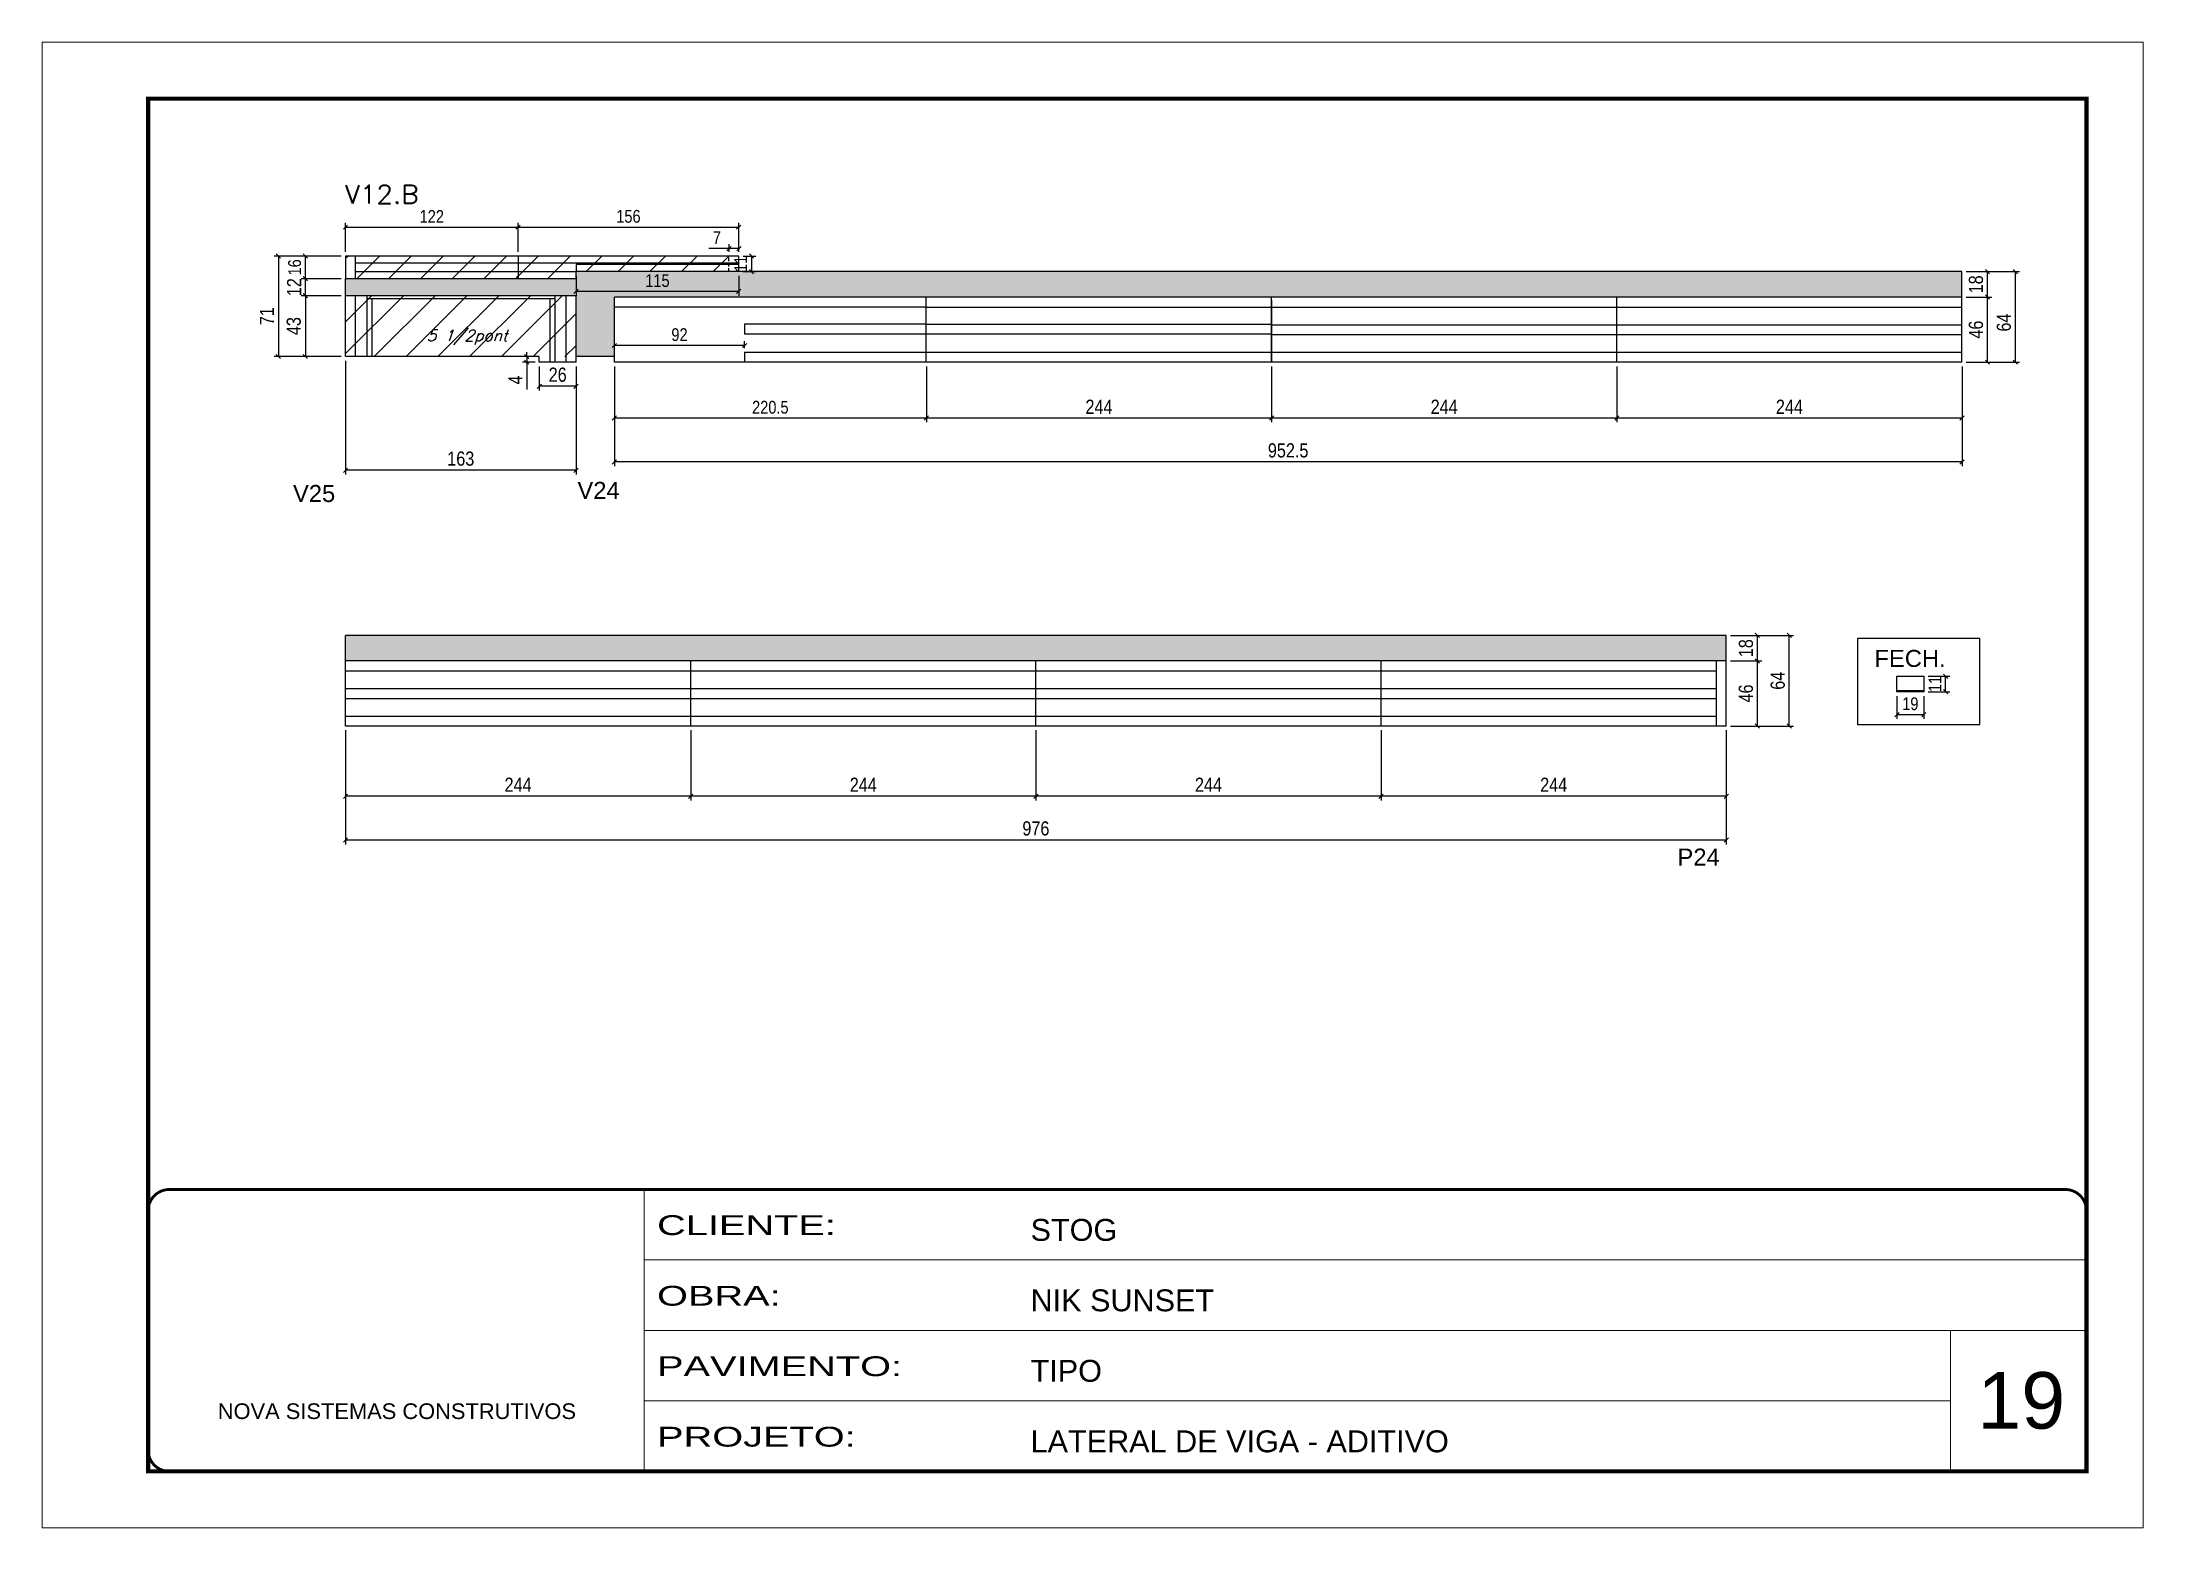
# Model space of a CAD drawing. Extents: x -10448 to -1189, y -11772 to 17235.
# Drawn here: x -7265 to -5780, y 11200 to 12250 of the extents above; entities that cross this region are included whole.
import ezdxf

# ---------------------------------------------------------------- set-up
doc = ezdxf.new("R2010")
doc.units = 0
for name, pattern in [('CONTINUO', [0]), ('DASHED', [0.75, 0.5, -0.25]), ('HIDDEN', [0.375, 0.25, -0.125])]:
    doc.linetypes.add(name, pattern=pattern)
for name, color, linetype in [('5', 5, 'Continuous'), ('COTA', 241, 'Continuous'), ('Painéis', 200, 'Continuous'), ('Reaproveitamento', 251, 'Continuous'), ('SARR_2.2x7', 40, 'Continuous'), ('SARR_3.5x7', 81, 'Continuous'), ('SARR_EDITAR', 141, 'Continuous'), ('texto', 7, 'Continuous')]:
    doc.layers.add(name, color=color, linetype=linetype)
for name, color, linetype, lineweight in [('CARIMBO', 255, 'Continuous', 9), ('Folhas', 255, 'Continuous', 9), ('SARRAFO DE PRESSAO', 251, 'DASHED', 9), ('Texto Seção', 7, 'Continuous', 15)]:
    doc.layers.add(name, color=color, linetype=linetype, lineweight=lineweight)
doc.styles.add('ARIAL', font='arial.ttf')
doc.styles.add('COTA TECNICA', font='techl___.ttf', dxfattribs={"height": 10})
doc.styles.add('COTA TECNICA-50', font='techl___.ttf', dxfattribs={"height": 9})
doc.styles.add('REGUA-120', font='ROMANS.shx', dxfattribs={"height": 15})
doc.styles.add('Romans', font='romans.shx')
doc.styles.get("Standard").update_dxf_attribs({"font": 'arial.ttf'})
doc.styles.add('Tecnologia', font='')
doc.styles.get('Tecnologia').set_extended_font_data('Forgotten Futurist')
doc.dimstyles.new('COTA PAINEL-50', dxfattribs={"dimtxt": 9, "dimasz": 3, "dimexe": 3, "dimexo": 3, "dimgap": 3, "dimtad": 1, "dimdec": 1, "dimzin": 12, "dimdsep": 46, "dimtxsty": 'COTA TECNICA-50', "dimblk1": 'OBLIQUE', "dimblk2": 'OBLIQUE', "dimsah": 1, "dimcen": 0.9, "dimclrd": 4, "dimclre": 4, "dimclrt": 240, "dimadec": 1, "dimazin": 3, "dimtfac": 1, "dimtdec": 1, "dimtmove": 0, "dimatfit": 3, "dimfxl": 1, "dimtolj": 1, "dimtzin": 12, "dimarcsym": 0})
doc.dimstyles.new('PAINEL', dxfattribs={"dimtxt": 10, "dimasz": 3, "dimexe": 3, "dimexo": 3, "dimgap": 3, "dimtad": 1, "dimdec": 1, "dimzin": 12, "dimdsep": 46, "dimtxsty": 'COTA TECNICA', "dimblk1": 'OBLIQUE', "dimblk2": 'OBLIQUE', "dimsah": 1, "dimcen": 0.9, "dimclrd": 4, "dimclre": 4, "dimclrt": 240, "dimadec": 1, "dimazin": 3, "dimtfac": 1, "dimtdec": 1, "dimtmove": 0, "dimatfit": 3, "dimfxl": 1, "dimtolj": 1, "dimtzin": 12, "dimarcsym": 0})
pattern_1 = [(45, (-139455.783, -6910.226), (-11.2253202, 11.2253202), [])]

msp = doc.modelspace()

# ---------------------------------------------------------------- texts
at = {"layer": '5', "linetype": 'Continuous'}
for s, rotation, p in [('V25', 0.00004, (-7087.38, 11924.91)), ('V24', 359.99996, (-6886.32, 11927.13)), ('P24', 359.99996, (-6108.78, 11668.01))]:
    msp.add_text(s, height=12, rotation=rotation, dxfattribs=at).set_placement(p)
at = {"layer": '5', "color": 7, "linetype": 'Continuous'}
msp.add_text('FECH.', height=12, rotation=0.00004, dxfattribs=at).set_placement((-5969.55, 11808.37))
at = {"layer": 'CARIMBO', "style": 'ARIAL'}
msp.add_text('19', height=40, dxfattribs=at).set_placement((-5896.92, 11270.07))
at = {"layer": 'texto', "color": 2, "insert": (-6964.39, 12041.21), "char_height": 8, "attachment_point": 5, "style": 'Romans'}
msp.add_mtext('{\\Q19;\\C256;5 1/2pont}', dxfattribs=at)
at = {"layer": 'Texto Seção', "style": 'REGUA-120', "width": 1.05}
msp.add_text('V12.B', height=13, dxfattribs=at).set_placement((-7050.68, 12135.84))

# ---------------------------------------------------------------- blocks, each defined once
blk = doc.blocks.new('9999999999')
at = {"color": 30, "linetype": 'CONTINUO'}
for p, q in [((98564.6, 34230.2), (98564.6, 34429.4)), ((98564.6, 34379.6), (99584, 34379.6)), ((98564.6, 34329.8), (99488, 34329.8)), ((99584, 34329.8), (99488, 34329.8)), ((99488, 34329.8), (99488, 34230.2)), ((98564.6, 34280), (99488, 34280))]:
    blk.add_line(p, q, dxfattribs=at)
at = {"color": 30, "linetype": 'CONTINUO', "const_width": 2}
blk.add_lwpolyline([(99584, 34230.2), (99584, 34414.4, 0.414214), (99569, 34429.4), (98229, 34429.4, 0.414214), (98214, 34414.4), (98214, 34245.2, 0.414214), (98229, 34230.2), (99584, 34230.2)], format="xyb", dxfattribs=at)
at = {"layer": 'Folhas'}
blk.add_lwpolyline([(98139, 34190.2), (99624, 34190.2), (99624, 35240.2), (98139, 35240.2)], close=True, dxfattribs=at)
at = {"layer": 'Folhas', "color": 30, "const_width": 3}
blk.add_lwpolyline([(98214, 34230.2), (99584, 34230.2), (99584, 35200.2), (98214, 35200.2)], close=True, dxfattribs=at)
at = {"color": 7, "linetype": 'Continuous', "ltscale": 5, "style": 'ARIAL'}
for s, height, p in [('STOG', 15.48, (98837.7, 34393.1)), ('NIK SUNSET', 15.48, (98837.7, 34343.3)), ('TIPO', 15.48, (98837.7, 34293.5)), ('NOVA SISTEMAS CONSTRUTIVOS', 11.059, (98263.2, 34267.2)), ('LATERAL DE VIGA - ADITIVO', 15.483, (98837.7, 34243.7))]:
    blk.add_text(s, height=height, dxfattribs=at).set_placement(p)
at = {"layer": 'Folhas', "color": 7, "style": 'Tecnologia', "width": 1.5}
for s, p in [('CLIENTE:', (98573.7, 34397.2)), ('OBRA:', (98573.7, 34347.3)), ('PAVIMENTO:', (98573.7, 34297.5)), ('PROJETO:', (98573.7, 34247.7))]:
    blk.add_text(s, height=14, dxfattribs=at).set_placement(p)
blk = doc.blocks.new('_Oblique')
at = {"color": 0, "linetype": 'ByBlock', "lineweight": -2}
blk.add_line((-0.5, -0.5), (0.5, 0.5), dxfattribs=at)
blk = doc.blocks.new('*D438')
at = {"layer": 'COTA', "color": 4, "linetype": 'ByBlock', "lineweight": -2, "transparency": 16777216}
for p, q in [((-6071.3, 11812.6), (-6049.3, 11812.6)), ((-6052.3, 11766.6), (-6052.3, 11812.6)), ((-6071.3, 11766.6), (-6049.3, 11766.6))]:
    blk.add_line(p, q, dxfattribs=at)
at = {"layer": 'Defpoints', "color": 0, "linetype": 'ByBlock', "transparency": 16777216}
for p in [(-6074.3, 11812.6), (-6052.3, 11812.6), (-6074.3, 11766.6)]:
    blk.add_point(p, dxfattribs=at)
at = {"layer": 'COTA', "color": 4, "linetype": 'ByBlock', "lineweight": -2, "transparency": 16777216, "xscale": 3, "yscale": 3, "zscale": 3}
for p, rotation in [((-6052.3, 11812.6), 90), ((-6052.3, 11766.6), 270)]:
    blk.add_blockref('_Oblique', p, dxfattribs=dict(at, rotation=rotation))
at = {"layer": 'COTA', "color": 240, "linetype": 'ByBlock', "transparency": 16777216, "insert": (-6060.4, 11789.6), "char_height": 10, "attachment_point": 5, "rotation": 90, "style": 'COTA TECNICA'}
blk.add_mtext('\\A1;46', dxfattribs=at)
blk = doc.blocks.new('*D439')
at = {"layer": 'COTA', "color": 4, "linetype": 'ByBlock', "lineweight": -2, "transparency": 16777216}
for p, q in [((-6071.3, 11830.6), (-6049.3, 11830.6)), ((-6052.3, 11812.6), (-6052.3, 11830.6)), ((-6071.3, 11812.6), (-6049.3, 11812.6))]:
    blk.add_line(p, q, dxfattribs=at)
at = {"layer": 'Defpoints', "color": 0, "linetype": 'ByBlock', "transparency": 16777216}
for p in [(-6074.3, 11830.6), (-6052.3, 11830.6), (-6074.3, 11812.6)]:
    blk.add_point(p, dxfattribs=at)
at = {"layer": 'COTA', "color": 4, "linetype": 'ByBlock', "lineweight": -2, "transparency": 16777216, "xscale": 3, "yscale": 3, "zscale": 3}
for p, rotation in [((-6052.3, 11830.6), 90), ((-6052.3, 11812.6), 270)]:
    blk.add_blockref('_Oblique', p, dxfattribs=dict(at, rotation=rotation))
at = {"layer": 'COTA', "color": 240, "linetype": 'ByBlock', "transparency": 16777216, "insert": (-6060.4, 11821.6), "char_height": 10, "attachment_point": 5, "rotation": 90, "style": 'COTA TECNICA'}
blk.add_mtext('\\A1;18', dxfattribs=at)
blk = doc.blocks.new('*D440')
at = {"layer": 'COTA', "color": 4, "linetype": 'ByBlock', "lineweight": -2, "transparency": 16777216}
for p, q in [((-6071.3, 11830.6), (-6026.8, 11830.6)), ((-6029.8, 11766.6), (-6029.8, 11830.6)), ((-6071.3, 11766.6), (-6026.8, 11766.6))]:
    blk.add_line(p, q, dxfattribs=at)
at = {"layer": 'Defpoints', "color": 0, "linetype": 'ByBlock', "transparency": 16777216}
for p in [(-6074.3, 11830.6), (-6029.8, 11830.6), (-6074.3, 11766.6)]:
    blk.add_point(p, dxfattribs=at)
at = {"layer": 'COTA', "color": 4, "linetype": 'ByBlock', "lineweight": -2, "transparency": 16777216, "xscale": 3, "yscale": 3, "zscale": 3}
for p, rotation in [((-6029.8, 11830.6), 90), ((-6029.8, 11766.6), 270)]:
    blk.add_blockref('_Oblique', p, dxfattribs=dict(at, rotation=rotation))
at = {"layer": 'COTA', "color": 240, "linetype": 'ByBlock', "transparency": 16777216, "insert": (-6037.9, 11798.6), "char_height": 10, "attachment_point": 5, "rotation": 90, "style": 'COTA TECNICA'}
blk.add_mtext('\\A1;64', dxfattribs=at)
blk = doc.blocks.new('*D441')
at = {"layer": 'COTA', "color": 4, "linetype": 'ByBlock', "lineweight": -2, "transparency": 16777216}
for p, q in [((-6318.3, 11763.6), (-6318.3, 11714)), ((-6074.3, 11763.6), (-6074.3, 11714)), ((-6074.3, 11717), (-6318.3, 11717))]:
    blk.add_line(p, q, dxfattribs=at)
at = {"layer": 'Defpoints', "color": 0, "linetype": 'ByBlock', "transparency": 16777216}
for p in [(-6318.3, 11766.6), (-6074.3, 11766.6), (-6318.3, 11717)]:
    blk.add_point(p, dxfattribs=at)
at = {"layer": 'COTA', "color": 4, "linetype": 'ByBlock', "lineweight": -2, "transparency": 16777216, "xscale": 3, "yscale": 3, "zscale": 3, "rotation": 180}
blk.add_blockref('_Oblique', (-6318.3, 11717), dxfattribs=at)
at = {"layer": 'COTA', "color": 4, "linetype": 'ByBlock', "lineweight": -2, "transparency": 16777216, "xscale": 3, "yscale": 3, "zscale": 3}
blk.add_blockref('_Oblique', (-6074.3, 11717), dxfattribs=at)
at = {"layer": 'COTA', "color": 240, "linetype": 'ByBlock', "transparency": 16777216, "insert": (-6196.3, 11725.1), "char_height": 10, "attachment_point": 5, "style": 'COTA TECNICA'}
blk.add_mtext('\\A1;244', dxfattribs=at)
blk = doc.blocks.new('*D442')
at = {"layer": 'COTA', "color": 4, "linetype": 'ByBlock', "lineweight": -2, "transparency": 16777216}
for p, q in [((-6562.3, 11763.6), (-6562.3, 11714)), ((-6318.3, 11763.6), (-6318.3, 11714)), ((-6318.3, 11717), (-6562.3, 11717))]:
    blk.add_line(p, q, dxfattribs=at)
at = {"layer": 'Defpoints', "color": 0, "linetype": 'ByBlock', "transparency": 16777216}
for p in [(-6562.3, 11766.6), (-6318.3, 11766.6), (-6562.3, 11717)]:
    blk.add_point(p, dxfattribs=at)
at = {"layer": 'COTA', "color": 4, "linetype": 'ByBlock', "lineweight": -2, "transparency": 16777216, "xscale": 3, "yscale": 3, "zscale": 3, "rotation": 180}
blk.add_blockref('_Oblique', (-6562.3, 11717), dxfattribs=at)
at = {"layer": 'COTA', "color": 4, "linetype": 'ByBlock', "lineweight": -2, "transparency": 16777216, "xscale": 3, "yscale": 3, "zscale": 3}
blk.add_blockref('_Oblique', (-6318.3, 11717), dxfattribs=at)
at = {"layer": 'COTA', "color": 240, "linetype": 'ByBlock', "transparency": 16777216, "insert": (-6440.3, 11725.1), "char_height": 10, "attachment_point": 5, "style": 'COTA TECNICA'}
blk.add_mtext('\\A1;244', dxfattribs=at)
blk = doc.blocks.new('*D443')
at = {"layer": 'COTA', "color": 4, "linetype": 'ByBlock', "lineweight": -2, "transparency": 16777216}
for p, q in [((-7050.3, 11763.6), (-7050.3, 11683)), ((-6074.3, 11763.6), (-6074.3, 11683)), ((-6074.3, 11686), (-7050.3, 11686))]:
    blk.add_line(p, q, dxfattribs=at)
at = {"layer": 'Defpoints', "color": 0, "linetype": 'ByBlock', "transparency": 16777216}
for p in [(-7050.3, 11766.6), (-6074.3, 11766.6), (-7050.3, 11686)]:
    blk.add_point(p, dxfattribs=at)
at = {"layer": 'COTA', "color": 4, "linetype": 'ByBlock', "lineweight": -2, "transparency": 16777216, "xscale": 3, "yscale": 3, "zscale": 3, "rotation": 180}
blk.add_blockref('_Oblique', (-7050.3, 11686), dxfattribs=at)
at = {"layer": 'COTA', "color": 4, "linetype": 'ByBlock', "lineweight": -2, "transparency": 16777216, "xscale": 3, "yscale": 3, "zscale": 3}
blk.add_blockref('_Oblique', (-6074.3, 11686), dxfattribs=at)
at = {"layer": 'COTA', "color": 240, "linetype": 'ByBlock', "transparency": 16777216, "insert": (-6562.3, 11694.2), "char_height": 10, "attachment_point": 5, "style": 'COTA TECNICA'}
blk.add_mtext('\\A1;976', dxfattribs=at)
blk = doc.blocks.new('*D444')
at = {"layer": 'COTA', "color": 4, "linetype": 'ByBlock', "lineweight": -2, "transparency": 16777216}
for p, q in [((-6806.3, 11741.6), (-6806.3, 11714)), ((-7050.3, 11729.3), (-7050.3, 11714)), ((-6806.3, 11717), (-7050.3, 11717))]:
    blk.add_line(p, q, dxfattribs=at)
at = {"layer": 'Defpoints', "color": 0, "linetype": 'ByBlock', "transparency": 16777216}
for p in [(-7050.3, 11732.3), (-6806.3, 11744.6), (-7050.3, 11717)]:
    blk.add_point(p, dxfattribs=at)
at = {"layer": 'COTA', "color": 4, "linetype": 'ByBlock', "lineweight": -2, "transparency": 16777216, "xscale": 3, "yscale": 3, "zscale": 3, "rotation": 180}
blk.add_blockref('_Oblique', (-7050.3, 11717), dxfattribs=at)
at = {"layer": 'COTA', "color": 4, "linetype": 'ByBlock', "lineweight": -2, "transparency": 16777216, "xscale": 3, "yscale": 3, "zscale": 3}
blk.add_blockref('_Oblique', (-6806.3, 11717), dxfattribs=at)
at = {"layer": 'COTA', "color": 240, "linetype": 'ByBlock', "transparency": 16777216, "insert": (-6928.3, 11725.1), "char_height": 10, "attachment_point": 5, "style": 'COTA TECNICA'}
blk.add_mtext('\\A1;244', dxfattribs=at)
blk = doc.blocks.new('*D478')
at = {"layer": 'COTA', "color": 4, "linetype": 'ByBlock', "lineweight": -2, "transparency": 16777216}
for p, q in [((-6806.3, 11763.6), (-6806.3, 11714)), ((-6562.3, 11763.6), (-6562.3, 11714)), ((-6562.3, 11717), (-6806.3, 11717))]:
    blk.add_line(p, q, dxfattribs=at)
at = {"layer": 'Defpoints', "color": 0, "linetype": 'ByBlock', "transparency": 16777216}
for p in [(-6806.3, 11766.6), (-6562.3, 11766.6), (-6806.3, 11717)]:
    blk.add_point(p, dxfattribs=at)
at = {"layer": 'COTA', "color": 4, "linetype": 'ByBlock', "lineweight": -2, "transparency": 16777216, "xscale": 3, "yscale": 3, "zscale": 3, "rotation": 180}
blk.add_blockref('_Oblique', (-6806.3, 11717), dxfattribs=at)
at = {"layer": 'COTA', "color": 4, "linetype": 'ByBlock', "lineweight": -2, "transparency": 16777216, "xscale": 3, "yscale": 3, "zscale": 3}
blk.add_blockref('_Oblique', (-6562.3, 11717), dxfattribs=at)
at = {"layer": 'COTA', "color": 240, "linetype": 'ByBlock', "transparency": 16777216, "insert": (-6684.3, 11725.1), "char_height": 10, "attachment_point": 5, "style": 'COTA TECNICA'}
blk.add_mtext('\\A1;244', dxfattribs=at)
blk = doc.blocks.new('*D445')
at = {"layer": 'COTA', "color": 4, "linetype": 'ByBlock', "lineweight": -2, "transparency": 16777216}
for p, q in [((-5904.7, 12069.7), (-5886.7, 12069.7)), ((-5889.7, 12023.7), (-5889.7, 12069.7)), ((-5904.7, 12023.7), (-5886.7, 12023.7))]:
    blk.add_line(p, q, dxfattribs=at)
at = {"layer": 'Defpoints', "color": 0, "linetype": 'ByBlock', "transparency": 16777216}
for p in [(-5907.7, 12069.7), (-5889.7, 12069.7), (-5907.7, 12023.7)]:
    blk.add_point(p, dxfattribs=at)
at = {"layer": 'COTA', "color": 4, "linetype": 'ByBlock', "lineweight": -2, "transparency": 16777216, "xscale": 3, "yscale": 3, "zscale": 3}
for p, rotation in [((-5889.7, 12069.7), 90), ((-5889.7, 12023.7), 270)]:
    blk.add_blockref('_Oblique', p, dxfattribs=dict(at, rotation=rotation))
at = {"layer": 'COTA', "color": 240, "linetype": 'ByBlock', "transparency": 16777216, "insert": (-5897.8, 12046.7), "char_height": 10, "attachment_point": 5, "rotation": 90, "style": 'COTA TECNICA'}
blk.add_mtext('\\A1;46', dxfattribs=at)
blk = doc.blocks.new('*D446')
at = {"layer": 'COTA', "color": 4, "linetype": 'ByBlock', "lineweight": -2, "transparency": 16777216}
for p, q in [((-5904.7, 12087.7), (-5886.7, 12087.7)), ((-5889.7, 12069.7), (-5889.7, 12087.7)), ((-5904.7, 12069.7), (-5886.7, 12069.7))]:
    blk.add_line(p, q, dxfattribs=at)
at = {"layer": 'Defpoints', "color": 0, "linetype": 'ByBlock', "transparency": 16777216}
for p in [(-5907.7, 12087.7), (-5889.7, 12087.7), (-5907.7, 12069.7)]:
    blk.add_point(p, dxfattribs=at)
at = {"layer": 'COTA', "color": 4, "linetype": 'ByBlock', "lineweight": -2, "transparency": 16777216, "xscale": 3, "yscale": 3, "zscale": 3}
for p, rotation in [((-5889.7, 12087.7), 90), ((-5889.7, 12069.7), 270)]:
    blk.add_blockref('_Oblique', p, dxfattribs=dict(at, rotation=rotation))
at = {"layer": 'COTA', "color": 240, "linetype": 'ByBlock', "transparency": 16777216, "insert": (-5897.8, 12078.7), "char_height": 10, "attachment_point": 5, "rotation": 90, "style": 'COTA TECNICA'}
blk.add_mtext('\\A1;18', dxfattribs=at)
blk = doc.blocks.new('*D447')
at = {"layer": 'COTA', "color": 4, "linetype": 'ByBlock', "lineweight": -2, "transparency": 16777216}
for p, q in [((-5904.7, 12087.7), (-5867, 12087.7)), ((-5870, 12023.7), (-5870, 12087.7)), ((-5904.7, 12023.7), (-5867, 12023.7))]:
    blk.add_line(p, q, dxfattribs=at)
at = {"layer": 'Defpoints', "color": 0, "linetype": 'ByBlock', "transparency": 16777216}
for p in [(-5907.7, 12087.7), (-5870, 12087.7), (-5907.7, 12023.7)]:
    blk.add_point(p, dxfattribs=at)
at = {"layer": 'COTA', "color": 4, "linetype": 'ByBlock', "lineweight": -2, "transparency": 16777216, "xscale": 3, "yscale": 3, "zscale": 3}
for p, rotation in [((-5870, 12087.7), 90), ((-5870, 12023.7), 270)]:
    blk.add_blockref('_Oblique', p, dxfattribs=dict(at, rotation=rotation))
at = {"layer": 'COTA', "color": 240, "linetype": 'ByBlock', "transparency": 16777216, "insert": (-5878.1, 12051.7), "char_height": 10, "attachment_point": 5, "rotation": 90, "style": 'COTA TECNICA'}
blk.add_mtext('\\A1;64', dxfattribs=at)
blk = doc.blocks.new('*D448')
at = {"layer": 'COTA', "color": 4, "linetype": 'ByBlock', "lineweight": -2, "transparency": 16777216}
for p, q in [((-6151.7, 12020.7), (-6151.7, 11981.2)), ((-5907.7, 12020.7), (-5907.7, 11981.2)), ((-5907.7, 11984.2), (-6151.7, 11984.2))]:
    blk.add_line(p, q, dxfattribs=at)
at = {"layer": 'Defpoints', "color": 0, "linetype": 'ByBlock', "transparency": 16777216}
for p in [(-6151.7, 12023.7), (-5907.7, 12023.7), (-6151.7, 11984.2)]:
    blk.add_point(p, dxfattribs=at)
at = {"layer": 'COTA', "color": 4, "linetype": 'ByBlock', "lineweight": -2, "transparency": 16777216, "xscale": 3, "yscale": 3, "zscale": 3, "rotation": 180}
blk.add_blockref('_Oblique', (-6151.7, 11984.2), dxfattribs=at)
at = {"layer": 'COTA', "color": 4, "linetype": 'ByBlock', "lineweight": -2, "transparency": 16777216, "xscale": 3, "yscale": 3, "zscale": 3}
blk.add_blockref('_Oblique', (-5907.7, 11984.2), dxfattribs=at)
at = {"layer": 'COTA', "color": 240, "linetype": 'ByBlock', "transparency": 16777216, "insert": (-6029.7, 11992.2), "char_height": 10, "attachment_point": 5, "style": 'COTA TECNICA'}
blk.add_mtext('\\A1;244', dxfattribs=at)
blk = doc.blocks.new('*D449')
at = {"layer": 'COTA', "color": 4, "linetype": 'ByBlock', "lineweight": -2, "transparency": 16777216}
for p, q in [((-6395.7, 12020.7), (-6395.7, 11981.2)), ((-6151.7, 12020.7), (-6151.7, 11981.2)), ((-6151.7, 11984.2), (-6395.7, 11984.2))]:
    blk.add_line(p, q, dxfattribs=at)
at = {"layer": 'Defpoints', "color": 0, "linetype": 'ByBlock', "transparency": 16777216}
for p in [(-6395.7, 12023.7), (-6151.7, 12023.7), (-6395.7, 11984.2)]:
    blk.add_point(p, dxfattribs=at)
at = {"layer": 'COTA', "color": 4, "linetype": 'ByBlock', "lineweight": -2, "transparency": 16777216, "xscale": 3, "yscale": 3, "zscale": 3, "rotation": 180}
blk.add_blockref('_Oblique', (-6395.7, 11984.2), dxfattribs=at)
at = {"layer": 'COTA', "color": 4, "linetype": 'ByBlock', "lineweight": -2, "transparency": 16777216, "xscale": 3, "yscale": 3, "zscale": 3}
blk.add_blockref('_Oblique', (-6151.7, 11984.2), dxfattribs=at)
at = {"layer": 'COTA', "color": 240, "linetype": 'ByBlock', "transparency": 16777216, "insert": (-6273.7, 11992.2), "char_height": 10, "attachment_point": 5, "style": 'COTA TECNICA'}
blk.add_mtext('\\A1;244', dxfattribs=at)
blk = doc.blocks.new('*D450')
at = {"layer": 'COTA', "color": 4, "linetype": 'ByBlock', "lineweight": -2, "transparency": 16777216}
for p, q in [((-6860.2, 12020.7), (-6860.2, 11950.2)), ((-5907.7, 12020.7), (-5907.7, 11950.2)), ((-5907.7, 11953.2), (-6860.2, 11953.2))]:
    blk.add_line(p, q, dxfattribs=at)
at = {"layer": 'Defpoints', "color": 0, "linetype": 'ByBlock', "transparency": 16777216}
for p in [(-6860.2, 12023.7), (-5907.7, 12023.7), (-6860.2, 11953.2)]:
    blk.add_point(p, dxfattribs=at)
at = {"layer": 'COTA', "color": 4, "linetype": 'ByBlock', "lineweight": -2, "transparency": 16777216, "xscale": 3, "yscale": 3, "zscale": 3, "rotation": 180}
blk.add_blockref('_Oblique', (-6860.2, 11953.2), dxfattribs=at)
at = {"layer": 'COTA', "color": 4, "linetype": 'ByBlock', "lineweight": -2, "transparency": 16777216, "xscale": 3, "yscale": 3, "zscale": 3}
blk.add_blockref('_Oblique', (-5907.7, 11953.2), dxfattribs=at)
at = {"layer": 'COTA', "color": 240, "linetype": 'ByBlock', "transparency": 16777216, "insert": (-6384, 11961.3), "char_height": 10, "attachment_point": 5, "style": 'COTA TECNICA'}
blk.add_mtext('\\A1;952.5', dxfattribs=at)
blk = doc.blocks.new('*D451')
at = {"layer": 'COTA', "color": 4, "linetype": 'ByBlock', "lineweight": -2, "transparency": 16777216}
for p, q in [((-6639.7, 12020.7), (-6639.7, 11981.2)), ((-6395.7, 12020.7), (-6395.7, 11981.2)), ((-6395.7, 11984.2), (-6639.7, 11984.2))]:
    blk.add_line(p, q, dxfattribs=at)
at = {"layer": 'Defpoints', "color": 0, "linetype": 'ByBlock', "transparency": 16777216}
for p in [(-6639.7, 12023.7), (-6395.7, 12023.7), (-6639.7, 11984.2)]:
    blk.add_point(p, dxfattribs=at)
at = {"layer": 'COTA', "color": 4, "linetype": 'ByBlock', "lineweight": -2, "transparency": 16777216, "xscale": 3, "yscale": 3, "zscale": 3, "rotation": 180}
blk.add_blockref('_Oblique', (-6639.7, 11984.2), dxfattribs=at)
at = {"layer": 'COTA', "color": 4, "linetype": 'ByBlock', "lineweight": -2, "transparency": 16777216, "xscale": 3, "yscale": 3, "zscale": 3}
blk.add_blockref('_Oblique', (-6395.7, 11984.2), dxfattribs=at)
at = {"layer": 'COTA', "color": 240, "linetype": 'ByBlock', "transparency": 16777216, "insert": (-6517.7, 11992.2), "char_height": 10, "attachment_point": 5, "style": 'COTA TECNICA'}
blk.add_mtext('\\A1;244', dxfattribs=at)
blk = doc.blocks.new('*D461')
at = {"layer": 'COTA', "color": 4, "linetype": 'ByBlock', "lineweight": -2, "transparency": 16777216}
for p, q in [((-7050.3, 12024.7), (-7050.3, 11944.3)), ((-6887.3, 12020.7), (-6887.3, 11944.3)), ((-6887.3, 11947.3), (-7050.3, 11947.3))]:
    blk.add_line(p, q, dxfattribs=at)
at = {"layer": 'Defpoints', "color": 0, "linetype": 'ByBlock', "transparency": 16777216}
for p in [(-7050.3, 12027.7), (-6887.3, 12023.7), (-7050.3, 11947.3)]:
    blk.add_point(p, dxfattribs=at)
at = {"layer": 'COTA', "color": 4, "linetype": 'ByBlock', "lineweight": -2, "transparency": 16777216, "xscale": 3, "yscale": 3, "zscale": 3, "rotation": 180}
blk.add_blockref('_Oblique', (-7050.3, 11947.3), dxfattribs=at)
at = {"layer": 'COTA', "color": 4, "linetype": 'ByBlock', "lineweight": -2, "transparency": 16777216, "xscale": 3, "yscale": 3, "zscale": 3}
blk.add_blockref('_Oblique', (-6887.3, 11947.3), dxfattribs=at)
at = {"layer": 'COTA', "color": 240, "linetype": 'ByBlock', "transparency": 16777216, "insert": (-6968.8, 11955.5), "char_height": 10, "attachment_point": 5, "style": 'COTA TECNICA'}
blk.add_mtext('\\A1;163', dxfattribs=at)
blk = doc.blocks.new('*D426')
at = {"layer": 'COTA', "color": 4, "linetype": 'ByBlock', "lineweight": -2, "transparency": 16777216}
for p, q in [((-7053.3, 12070.7), (-7081.6, 12070.7)), ((-7078.6, 12070.7), (-7078.6, 12027.7)), ((-7053.3, 12027.7), (-7081.6, 12027.7))]:
    blk.add_line(p, q, dxfattribs=at)
at = {"layer": 'Defpoints', "color": 0, "linetype": 'ByBlock', "transparency": 16777216}
for p in [(-7050.3, 12070.7), (-7078.6, 12027.7), (-7050.3, 12027.7)]:
    blk.add_point(p, dxfattribs=at)
at = {"layer": 'COTA', "color": 4, "linetype": 'ByBlock', "lineweight": -2, "transparency": 16777216, "xscale": 3, "yscale": 3, "zscale": 3}
for p, rotation in [((-7078.6, 12070.7), 90), ((-7078.6, 12027.7), 270)]:
    blk.add_blockref('_Oblique', p, dxfattribs=dict(at, rotation=rotation))
at = {"layer": 'COTA', "color": 240, "linetype": 'ByBlock', "transparency": 16777216, "insert": (-7086.8, 12049.2), "char_height": 10, "attachment_point": 5, "rotation": 90, "style": 'COTA TECNICA'}
blk.add_mtext('\\A1;43', dxfattribs=at)
blk = doc.blocks.new('*D427')
at = {"layer": 'COTA', "color": 4, "linetype": 'ByBlock', "lineweight": -2, "transparency": 16777216}
for p, q in [((-7053.3, 12082.7), (-7081.6, 12082.7)), ((-7078.6, 12070.7), (-7078.6, 12082.7)), ((-7053.3, 12070.7), (-7081.6, 12070.7))]:
    blk.add_line(p, q, dxfattribs=at)
at = {"layer": 'Defpoints', "color": 0, "linetype": 'ByBlock', "transparency": 16777216}
for p in [(-7078.6, 12082.7), (-7050.3, 12082.7), (-7050.3, 12070.7)]:
    blk.add_point(p, dxfattribs=at)
at = {"layer": 'COTA', "color": 4, "linetype": 'ByBlock', "lineweight": -2, "transparency": 16777216, "xscale": 3, "yscale": 3, "zscale": 3}
for p, rotation in [((-7078.6, 12082.7), 90), ((-7078.6, 12070.7), 270)]:
    blk.add_blockref('_Oblique', p, dxfattribs=dict(at, rotation=rotation))
at = {"layer": 'COTA', "color": 240, "linetype": 'ByBlock', "transparency": 16777216, "insert": (-7086.6, 12076.7), "char_height": 10, "attachment_point": 5, "rotation": 90, "style": 'COTA TECNICA'}
blk.add_mtext('\\A1;12', dxfattribs=at)
blk = doc.blocks.new('*D428')
at = {"layer": 'COTA', "color": 4, "linetype": 'ByBlock', "lineweight": -2, "transparency": 16777216}
for p, q in [((-7053.3, 12098.7), (-7100.7, 12098.7)), ((-7097.7, 12098.7), (-7097.7, 12027.7)), ((-7053.3, 12027.7), (-7100.7, 12027.7))]:
    blk.add_line(p, q, dxfattribs=at)
at = {"layer": 'Defpoints', "color": 0, "linetype": 'ByBlock', "transparency": 16777216}
for p in [(-7050.3, 12098.7), (-7097.7, 12027.7), (-7050.3, 12027.7)]:
    blk.add_point(p, dxfattribs=at)
at = {"layer": 'COTA', "color": 4, "linetype": 'ByBlock', "lineweight": -2, "transparency": 16777216, "xscale": 3, "yscale": 3, "zscale": 3}
for p, rotation in [((-7097.7, 12098.7), 90), ((-7097.7, 12027.7), 270)]:
    blk.add_blockref('_Oblique', p, dxfattribs=dict(at, rotation=rotation))
at = {"layer": 'COTA', "color": 240, "linetype": 'ByBlock', "transparency": 16777216, "insert": (-7105.8, 12056.2), "char_height": 10, "attachment_point": 5, "rotation": 90, "style": 'COTA TECNICA'}
blk.add_mtext('\\A1;71', dxfattribs=at)
blk = doc.blocks.new('*D462')
at = {"layer": 'COTA', "color": 4, "linetype": 'ByBlock', "lineweight": -2, "transparency": 16777216}
for p, q in [((-7053.3, 12098.7), (-7081.6, 12098.7)), ((-7078.6, 12082.7), (-7078.6, 12098.7)), ((-7053.3, 12082.7), (-7081.6, 12082.7))]:
    blk.add_line(p, q, dxfattribs=at)
at = {"layer": 'Defpoints', "color": 0, "linetype": 'ByBlock', "transparency": 16777216}
for p in [(-7078.6, 12098.7), (-7050.3, 12098.7), (-7050.3, 12082.7)]:
    blk.add_point(p, dxfattribs=at)
at = {"layer": 'COTA', "color": 4, "linetype": 'ByBlock', "lineweight": -2, "transparency": 16777216, "xscale": 3, "yscale": 3, "zscale": 3}
for p, rotation in [((-7078.6, 12098.7), 90), ((-7078.6, 12082.7), 270)]:
    blk.add_blockref('_Oblique', p, dxfattribs=dict(at, rotation=rotation))
at = {"layer": 'COTA', "color": 240, "linetype": 'ByBlock', "transparency": 16777216, "insert": (-7086.2, 12090.7), "char_height": 9, "attachment_point": 5, "rotation": 90, "style": 'COTA TECNICA-50'}
blk.add_mtext('\\A1;16', dxfattribs=at)
blk = doc.blocks.new('*D463')
at = {"layer": 'COTA', "color": 4, "linetype": 'ByBlock', "lineweight": -2, "transparency": 16777216}
for p, q in [((-6860.2, 12020.7), (-6860.2, 11981.2)), ((-6639.7, 12020.7), (-6639.7, 11981.2)), ((-6639.7, 11984.2), (-6860.2, 11984.2))]:
    blk.add_line(p, q, dxfattribs=at)
at = {"layer": 'Defpoints', "color": 0, "linetype": 'ByBlock', "transparency": 16777216}
for p in [(-6860.2, 12023.7), (-6639.7, 12023.7), (-6860.2, 11984.2)]:
    blk.add_point(p, dxfattribs=at)
at = {"layer": 'COTA', "color": 4, "linetype": 'ByBlock', "lineweight": -2, "transparency": 16777216, "xscale": 3, "yscale": 3, "zscale": 3, "rotation": 180}
blk.add_blockref('_Oblique', (-6860.2, 11984.2), dxfattribs=at)
at = {"layer": 'COTA', "color": 4, "linetype": 'ByBlock', "lineweight": -2, "transparency": 16777216, "xscale": 3, "yscale": 3, "zscale": 3}
blk.add_blockref('_Oblique', (-6639.7, 11984.2), dxfattribs=at)
at = {"layer": 'COTA', "color": 240, "linetype": 'ByBlock', "transparency": 16777216, "insert": (-6750, 11991.8), "char_height": 9, "attachment_point": 5, "style": 'COTA TECNICA-50'}
blk.add_mtext('\\A1;220.5', dxfattribs=at)
blk = doc.blocks.new('*D464')
at = {"layer": 'COTA', "color": 4, "linetype": 'ByBlock', "lineweight": -2, "transparency": 16777216}
for p, q in [((-7050.3, 12101.7), (-7050.3, 12122.1)), ((-7050.3, 12119.1), (-6928.3, 12119.1)), ((-6928.3, 12101.7), (-6928.3, 12122.1))]:
    blk.add_line(p, q, dxfattribs=at)
at = {"layer": 'Defpoints', "color": 0, "linetype": 'ByBlock', "transparency": 16777216}
for p in [(-6928.3, 12119.1), (-7050.3, 12098.7), (-6928.3, 12098.7)]:
    blk.add_point(p, dxfattribs=at)
at = {"layer": 'COTA', "color": 4, "linetype": 'ByBlock', "lineweight": -2, "transparency": 16777216, "xscale": 3, "yscale": 3, "zscale": 3, "rotation": 180}
blk.add_blockref('_Oblique', (-7050.3, 12119.1), dxfattribs=at)
at = {"layer": 'COTA', "color": 4, "linetype": 'ByBlock', "lineweight": -2, "transparency": 16777216, "xscale": 3, "yscale": 3, "zscale": 3}
blk.add_blockref('_Oblique', (-6928.3, 12119.1), dxfattribs=at)
at = {"layer": 'COTA', "color": 240, "linetype": 'ByBlock', "transparency": 16777216, "insert": (-6989.3, 12126.7), "char_height": 9, "attachment_point": 5, "style": 'COTA TECNICA-50'}
blk.add_mtext('\\A1;122', dxfattribs=at)
blk = doc.blocks.new('*D465')
at = {"layer": 'COTA', "color": 4, "linetype": 'ByBlock', "lineweight": -2, "transparency": 16777216}
for p, q in [((-6928.3, 12101.7), (-6928.3, 12122.1)), ((-6928.3, 12119.1), (-6772.3, 12119.1)), ((-6772.3, 12101.7), (-6772.3, 12122.1))]:
    blk.add_line(p, q, dxfattribs=at)
at = {"layer": 'Defpoints', "color": 0, "linetype": 'ByBlock', "transparency": 16777216}
for p in [(-6772.3, 12119.1), (-6928.3, 12098.7), (-6772.3, 12098.7)]:
    blk.add_point(p, dxfattribs=at)
at = {"layer": 'COTA', "color": 4, "linetype": 'ByBlock', "lineweight": -2, "transparency": 16777216, "xscale": 3, "yscale": 3, "zscale": 3, "rotation": 180}
blk.add_blockref('_Oblique', (-6928.3, 12119.1), dxfattribs=at)
at = {"layer": 'COTA', "color": 4, "linetype": 'ByBlock', "lineweight": -2, "transparency": 16777216, "xscale": 3, "yscale": 3, "zscale": 3}
blk.add_blockref('_Oblique', (-6772.3, 12119.1), dxfattribs=at)
at = {"layer": 'COTA', "color": 240, "linetype": 'ByBlock', "transparency": 16777216, "insert": (-6850.3, 12126.7), "char_height": 9, "attachment_point": 5, "style": 'COTA TECNICA-50'}
blk.add_mtext('\\A1;156', dxfattribs=at)
blk = doc.blocks.new('*D466')
at = {"layer": 'COTA', "color": 4, "linetype": 'ByBlock', "lineweight": -2, "transparency": 16777216}
for p, q in [((-6769.3, 12098.7), (-6760.3, 12098.7)), ((-6763.3, 12098.7), (-6763.3, 12087.7)), ((-6769.3, 12087.7), (-6760.3, 12087.7))]:
    blk.add_line(p, q, dxfattribs=at)
at = {"layer": 'Defpoints', "color": 0, "linetype": 'ByBlock', "transparency": 16777216}
for p in [(-6772.3, 12098.7), (-6772.3, 12087.7), (-6763.3, 12087.7)]:
    blk.add_point(p, dxfattribs=at)
at = {"layer": 'COTA', "color": 4, "linetype": 'ByBlock', "lineweight": -2, "transparency": 16777216, "xscale": 3, "yscale": 3, "zscale": 3}
for p, rotation in [((-6763.3, 12098.7), 90), ((-6763.3, 12087.7), 270)]:
    blk.add_blockref('_Oblique', p, dxfattribs=dict(at, rotation=rotation))
at = {"layer": 'COTA', "color": 240, "linetype": 'ByBlock', "transparency": 16777216, "insert": (-6770.9, 12093.2), "char_height": 9, "attachment_point": 5, "rotation": 90, "style": 'COTA TECNICA-50'}
blk.add_mtext('\\A1;11', dxfattribs=at)
blk = doc.blocks.new('*D467')
at = {"layer": 'COTA', "color": 4, "linetype": 'ByBlock', "lineweight": -2, "transparency": 16777216}
for p, q in [((-6887.3, 12084.7), (-6887.3, 12070.7)), ((-6772.3, 12073.7), (-6887.3, 12073.7)), ((-6772.3, 12084.7), (-6772.3, 12070.7))]:
    blk.add_line(p, q, dxfattribs=at)
at = {"layer": 'Defpoints', "color": 0, "linetype": 'ByBlock', "transparency": 16777216}
for p in [(-6887.3, 12087.7), (-6887.3, 12073.7), (-6772.3, 12087.7)]:
    blk.add_point(p, dxfattribs=at)
at = {"layer": 'COTA', "color": 4, "linetype": 'ByBlock', "lineweight": -2, "transparency": 16777216, "xscale": 3, "yscale": 3, "zscale": 3, "rotation": 180}
blk.add_blockref('_Oblique', (-6887.3, 12073.7), dxfattribs=at)
at = {"layer": 'COTA', "color": 4, "linetype": 'ByBlock', "lineweight": -2, "transparency": 16777216, "xscale": 3, "yscale": 3, "zscale": 3}
blk.add_blockref('_Oblique', (-6772.3, 12073.7), dxfattribs=at)
at = {"layer": 'COTA', "color": 240, "linetype": 'ByBlock', "transparency": 16777216, "insert": (-6829.8, 12081.3), "char_height": 9, "attachment_point": 5, "style": 'COTA TECNICA-50'}
blk.add_mtext('\\A1;115', dxfattribs=at)
blk = doc.blocks.new('*D468')
at = {"layer": 'COTA', "color": 4, "linetype": 'ByBlock', "lineweight": -2, "transparency": 16777216}
for p, q in [((-6779.2, 12104), (-6793.4, 12104)), ((-6779.2, 12101.7), (-6779.2, 12107)), ((-6772.2, 12104), (-6779.2, 12104)), ((-6772.2, 12101.7), (-6772.2, 12107))]:
    blk.add_line(p, q, dxfattribs=at)
at = {"layer": 'Defpoints', "color": 0, "linetype": 'ByBlock', "transparency": 16777216}
for p in [(-6779.2, 12104), (-6779.2, 12098.7), (-6772.2, 12098.7)]:
    blk.add_point(p, dxfattribs=at)
at = {"layer": 'COTA', "color": 4, "linetype": 'ByBlock', "lineweight": -2, "transparency": 16777216, "xscale": 3, "yscale": 3, "zscale": 3, "rotation": 180}
blk.add_blockref('_Oblique', (-6779.2, 12104), dxfattribs=at)
at = {"layer": 'COTA', "color": 4, "linetype": 'ByBlock', "lineweight": -2, "transparency": 16777216, "xscale": 3, "yscale": 3, "zscale": 3}
blk.add_blockref('_Oblique', (-6772.2, 12104), dxfattribs=at)
at = {"layer": 'COTA', "color": 240, "linetype": 'ByBlock', "transparency": 16777216, "insert": (-6787.8, 12111.6), "char_height": 9, "attachment_point": 5, "style": 'COTA TECNICA-50'}
blk.add_mtext('\\A1;7', dxfattribs=at)
blk = doc.blocks.new('*D429')
at = {"layer": 'COTA', "color": 4, "linetype": 'ByBlock', "lineweight": -2, "transparency": 16777216}
for p, q in [((-5953.7, 11787.8), (-5953.7, 11771.7)), ((-5934.7, 11787.8), (-5934.7, 11771.7)), ((-5953.7, 11774.7), (-5934.7, 11774.7))]:
    blk.add_line(p, q, dxfattribs=at)
at = {"layer": 'Defpoints', "color": 0, "linetype": 'ByBlock', "transparency": 16777216}
for p in [(-5953.7, 11790.8), (-5934.7, 11790.8), (-5934.7, 11774.7)]:
    blk.add_point(p, dxfattribs=at)
at = {"layer": 'COTA', "color": 4, "linetype": 'ByBlock', "lineweight": -2, "transparency": 16777216, "xscale": 3, "yscale": 3, "zscale": 3, "rotation": 180}
blk.add_blockref('_Oblique', (-5953.7, 11774.7), dxfattribs=at)
at = {"layer": 'COTA', "color": 4, "linetype": 'ByBlock', "lineweight": -2, "transparency": 16777216, "xscale": 3, "yscale": 3, "zscale": 3}
blk.add_blockref('_Oblique', (-5934.7, 11774.7), dxfattribs=at)
at = {"layer": 'COTA', "color": 240, "linetype": 'ByBlock', "transparency": 16777216, "insert": (-5944.2, 11782.3), "char_height": 9, "attachment_point": 5, "style": 'COTA TECNICA-50'}
blk.add_mtext('\\A1;19', dxfattribs=at)
blk = doc.blocks.new('*D430')
at = {"layer": 'COTA', "color": 4, "linetype": 'ByBlock', "lineweight": -2, "transparency": 16777216}
for p, q in [((-5931.7, 11801.8), (-5916.3, 11801.8)), ((-5919.3, 11790.8), (-5919.3, 11801.8)), ((-5931.7, 11790.8), (-5916.3, 11790.8))]:
    blk.add_line(p, q, dxfattribs=at)
at = {"layer": 'Defpoints', "color": 0, "linetype": 'ByBlock', "transparency": 16777216}
for p in [(-5934.7, 11801.8), (-5919.3, 11801.8), (-5934.7, 11790.8)]:
    blk.add_point(p, dxfattribs=at)
at = {"layer": 'COTA', "color": 4, "linetype": 'ByBlock', "lineweight": -2, "transparency": 16777216, "xscale": 3, "yscale": 3, "zscale": 3}
for p, rotation in [((-5919.3, 11801.8), 90), ((-5919.3, 11790.8), 270)]:
    blk.add_blockref('_Oblique', p, dxfattribs=dict(at, rotation=rotation))
at = {"layer": 'COTA', "color": 240, "linetype": 'ByBlock', "transparency": 16777216, "insert": (-5926.8, 11796.3), "char_height": 9, "attachment_point": 5, "rotation": 90, "style": 'COTA TECNICA-50'}
blk.add_mtext('\\A1;11', dxfattribs=at)
blk = doc.blocks.new('*D480')
at = {"layer": 'COTA', "color": 4, "linetype": 'ByBlock', "lineweight": -2, "transparency": 16777216}
for p, q in [((-6860.2, 12033.7), (-6860.2, 12038.5)), ((-6768.2, 12035.5), (-6860.2, 12035.5)), ((-6768.2, 12033.7), (-6768.2, 12038.5))]:
    blk.add_line(p, q, dxfattribs=at)
at = {"layer": 'Defpoints', "color": 0, "linetype": 'ByBlock', "transparency": 16777216}
for p in [(-6860.2, 12035.5), (-6860.2, 12030.7), (-6768.2, 12030.7)]:
    blk.add_point(p, dxfattribs=at)
at = {"layer": 'COTA', "color": 4, "linetype": 'ByBlock', "lineweight": -2, "transparency": 16777216, "xscale": 3, "yscale": 3, "zscale": 3, "rotation": 180}
blk.add_blockref('_Oblique', (-6860.2, 12035.5), dxfattribs=at)
at = {"layer": 'COTA', "color": 4, "linetype": 'ByBlock', "lineweight": -2, "transparency": 16777216, "xscale": 3, "yscale": 3, "zscale": 3}
blk.add_blockref('_Oblique', (-6768.2, 12035.5), dxfattribs=at)
at = {"layer": 'COTA', "color": 240, "linetype": 'ByBlock', "transparency": 16777216, "insert": (-6814.2, 12043.1), "char_height": 9, "attachment_point": 5, "style": 'COTA TECNICA-50'}
blk.add_mtext('\\A1;92', dxfattribs=at)
blk = doc.blocks.new('*D459')
at = {"layer": 'COTA', "color": 4, "lineweight": -2, "transparency": 16777216}
for p, q in [((-6913.3, 12020.7), (-6913.3, 12003.7)), ((-6887.3, 12020.7), (-6887.3, 12003.7)), ((-6887.3, 12006.7), (-6913.3, 12006.7))]:
    blk.add_line(p, q, dxfattribs=at)
at = {"layer": 'Defpoints', "color": 0, "transparency": 16777216}
for p in [(-6913.3, 12023.7), (-6887.3, 12023.7), (-6913.3, 12006.7)]:
    blk.add_point(p, dxfattribs=at)
at = {"layer": 'COTA', "color": 4, "lineweight": -2, "transparency": 16777216, "xscale": 3, "yscale": 3, "zscale": 3, "rotation": 180}
blk.add_blockref('_Oblique', (-6913.3, 12006.7), dxfattribs=at)
at = {"layer": 'COTA', "color": 4, "lineweight": -2, "transparency": 16777216, "xscale": 3, "yscale": 3, "zscale": 3}
blk.add_blockref('_Oblique', (-6887.3, 12006.7), dxfattribs=at)
at = {"layer": 'COTA', "color": 240, "transparency": 16777216, "insert": (-6900.3, 12014.8), "char_height": 10, "attachment_point": 5, "style": 'COTA TECNICA'}
blk.add_mtext('\\A1;26', dxfattribs=at)
blk = doc.blocks.new('*D460')
at = {"layer": 'COTA', "color": 4, "lineweight": -2, "transparency": 16777216}
for p, q in [((-6922.2, 12027.7), (-6922.2, 12030.7)), ((-6916.3, 12027.7), (-6925.2, 12027.7)), ((-6916.3, 12023.7), (-6925.2, 12023.7)), ((-6922.2, 12027.7), (-6922.2, 12023.7)), ((-6922.2, 12023.7), (-6922.2, 12004.4))]:
    blk.add_line(p, q, dxfattribs=at)
at = {"layer": 'Defpoints', "color": 0, "transparency": 16777216}
for p in [(-6922.2, 12023.7), (-6913.3, 12027.7), (-6913.3, 12023.7)]:
    blk.add_point(p, dxfattribs=at)
at = {"layer": 'COTA', "color": 4, "lineweight": -2, "transparency": 16777216, "xscale": 3, "yscale": 3, "zscale": 3}
for p, rotation in [((-6922.2, 12027.7), 270), ((-6922.2, 12023.7), 90)]:
    blk.add_blockref('_Oblique', p, dxfattribs=dict(at, rotation=rotation))
at = {"layer": 'COTA', "color": 240, "transparency": 16777216, "insert": (-6930.2, 12011.1), "char_height": 10, "attachment_point": 5, "rotation": 90, "style": 'COTA TECNICA'}
blk.add_mtext('\\A1;4', dxfattribs=at)

# ---------------------------------------------------------------- dimensions: what is measured, and where the dimension line sits
at = {"layer": 'COTA', "linetype": 'ByBlock'}
for base, p1, p2, angle, dimstyle, picture, middle in [((-6928.28, 12119.13), (-7050.28, 12098.67), (-6928.28, 12098.67), 180, 'COTA PAINEL-50', '*D464', (-6989.28, 12126.68)), ((-7078.56, 12098.67), (-7050.28, 12082.67), (-7050.28, 12098.67), 90, 'COTA PAINEL-50', '*D462', (-7086.15, 12090.67)), ((-6763.33, 12087.67), (-6772.28, 12098.67), (-6772.28, 12087.67), 90, 'COTA PAINEL-50', '*D466', (-6770.89, 12093.17)), ((-5889.72, 12087.67), (-5907.74, 12069.67), (-5907.74, 12087.67), 90, 'PAINEL', '*D446', (-5897.82, 12078.67)), ((-6887.28, 12073.72), (-6772.28, 12087.67), (-6887.28, 12087.67), 180, 'COTA PAINEL-50', '*D467', (-6829.78, 12081.32)), ((-7078.56, 12027.67), (-7050.28, 12070.67), (-7050.28, 12027.67), 90, 'PAINEL', '*D426', (-7086.78, 12049.17)), ((-5889.72, 12069.67), (-5907.74, 12023.67), (-5907.74, 12069.67), 90, 'PAINEL', '*D445', (-5897.83, 12046.67)), ((-6860.24, 12035.51), (-6768.24, 12030.67), (-6860.24, 12030.67), 180, 'COTA PAINEL-50', '*D480', (-6814.24, 12043.09)), ((-7050.28, 11947.3), (-6887.28, 12023.67), (-7050.28, 12027.67), 180, 'PAINEL', '*D461', (-6968.78, 11955.52)), ((-6860.24, 11953.18), (-5907.74, 12023.67), (-6860.24, 12023.67), 180, 'PAINEL', '*D450', (-6383.99, 11961.32)), ((-6860.24, 11984.17), (-6639.74, 12023.67), (-6860.24, 12023.67), 180, 'COTA PAINEL-50', '*D463', (-6749.99, 11991.77)), ((-6639.74, 11984.17), (-6395.74, 12023.67), (-6639.74, 12023.67), 180, 'PAINEL', '*D451', (-6517.74, 11992.24)), ((-6151.74, 11984.17), (-5907.74, 12023.67), (-6151.74, 12023.67), 180, 'PAINEL', '*D448', (-6029.74, 11992.24)), ((-6052.28, 11830.6), (-6074.28, 11812.6), (-6074.28, 11830.6), 90, 'PAINEL', '*D439', (-6060.37, 11821.6)), ((-6029.78, 11830.6), (-6074.28, 11766.6), (-6074.28, 11830.6), 90, 'PAINEL', '*D440', (-6037.88, 11798.6)), ((-6052.28, 11812.6), (-6074.28, 11766.6), (-6074.28, 11812.6), 90, 'PAINEL', '*D438', (-6060.38, 11789.6)), ((-5919.28, 11801.78), (-5934.72, 11790.78), (-5934.72, 11801.78), 90, 'COTA PAINEL-50', '*D430', (-5926.84, 11796.28)), ((-5934.72, 11774.7), (-5953.72, 11790.78), (-5934.72, 11790.78), 180, 'COTA PAINEL-50', '*D429', (-5944.22, 11782.28)), ((-7050.28, 11686.02), (-6074.28, 11766.6), (-7050.28, 11766.6), 180, 'PAINEL', '*D443', (-6562.28, 11694.15)), ((-6806.28, 11717.02), (-6562.28, 11766.6), (-6806.28, 11766.6), 180, 'PAINEL', '*D478', (-6684.28, 11725.09)), ((-6318.28, 11717.02), (-6074.28, 11766.6), (-6318.28, 11766.6), 180, 'PAINEL', '*D441', (-6196.28, 11725.09)), ((-7050.28, 11717.02), (-6806.28, 11744.6), (-7050.28, 11732.35), 180, 'PAINEL', '*D444', (-6928.28, 11725.09))]:
    dim = msp.add_linear_dim(base=base, p1=p1, p2=p2, angle=angle, dimstyle=dimstyle, dxfattribs=at)
    dim.commit()
    dim.dimension.update_dxf_attribs({"geometry": picture, "text_midpoint": middle})
for base, p1, p2, dimstyle, picture, middle in [((-6772.28, 12119.13), (-6928.28, 12098.67), (-6772.28, 12098.67), 'COTA PAINEL-50', '*D465', (-6850.28, 12126.73)), ((-6395.74, 11984.17), (-6151.74, 12023.67), (-6395.74, 12023.67), 'PAINEL', '*D449', (-6273.74, 11992.24)), ((-6562.28, 11717.02), (-6318.28, 11766.6), (-6562.28, 11766.6), 'PAINEL', '*D442', (-6440.28, 11725.09))]:
    dim = msp.add_linear_dim(base=base, p1=p1, p2=p2, angle=180, dimstyle=dimstyle, override={"dimtmove": 1}, dxfattribs=at)
    dim.commit()
    dim.dimension.update_dxf_attribs({"geometry": picture, "text_midpoint": middle})
dim = msp.add_linear_dim(base=(-6779.25, 12104.05), p1=(-6772.25, 12098.67), p2=(-6779.25, 12098.67), dimstyle='COTA PAINEL-50', dxfattribs=at)
dim.commit()
dim.dimension.update_dxf_attribs({"geometry": '*D468', "text_midpoint": (-6787.82, 12104.05), "dimtype": 160})
for base, p1, p2, picture, middle in [((-7097.68, 12027.67), (-7050.28, 12098.67), (-7050.28, 12027.67), '*D428', (-7097.68, 12056.17)), ((-5870.01, 12087.67), (-5907.74, 12023.67), (-5907.74, 12087.67), '*D447', (-5870.01, 12051.67)), ((-7078.56, 12082.67), (-7050.28, 12070.67), (-7050.28, 12082.67), '*D427', (-7078.56, 12076.67))]:
    dim = msp.add_linear_dim(base=base, p1=p1, p2=p2, angle=90, dimstyle='PAINEL', dxfattribs=at)
    dim.commit()
    dim.dimension.update_dxf_attribs({"geometry": picture, "text_midpoint": middle, "dimtype": 160})
at = {"layer": 'COTA'}
dim = msp.add_linear_dim(base=(-6922.17, 12023.67), p1=(-6913.28, 12027.67), p2=(-6913.28, 12023.67), angle=90, dimstyle='PAINEL', dxfattribs=at)
dim.commit()
dim.dimension.update_dxf_attribs({"geometry": '*D460', "text_midpoint": (-6930.24, 12011.05)})
dim = msp.add_linear_dim(base=(-6913.28, 12006.71), p1=(-6887.28, 12023.67), p2=(-6913.28, 12023.67), dimstyle='PAINEL', dxfattribs=at)
dim.commit()
dim.dimension.update_dxf_attribs({"geometry": '*D459', "text_midpoint": (-6900.28, 12014.82)})

# ---------------------------------------------------------------- hatches: boundary and pattern name
at = {"layer": 'COTA', "linetype": 'ByBlock'}
h = msp.add_hatch(dxfattribs=at)
h.set_pattern_fill('AR-CONC', color=256, scale=0.03)
h.set_pattern_definition([(50, (-142653.7827, -20236.9024), (5.46554007, -0.47817257), [0.5715, -6.2865]), (355, (-142653.7827, -20236.9024), (-1.05730264, 5.73170536), [0.4572, -5.02921753]), (100.4514447, (-142653.327, -20236.942), (4.40823741, 5.25353256), [0.48570026, -5.34270734]), (46.1842, (-142653.783, -20235.3784), (8.13237123, -1.26126984), [0.85725, -9.42975]), (96.6355576, (-142653.105, -20235.4835), (7.122124, 7.42278374), [0.7285507, -8.01406824]), (351.184151, (-142653.783, -20235.378), (7.122124, 7.42278374), [0.685799, -7.54379196]), (21, (-142653.0207, -20235.7594), (4.54843174, -3.06795595), [0.5715, -6.2865]), (326, (-142653.0207, -20235.7594), (1.85406085, 5.52563898), [0.4572, -5.0292]), (71.451445, (-142652.6417, -20236.015), (6.40249258, 2.45768307), [0.48570026, -5.34269813]), (37.5, (-142653.7827, -20236.9024), (0.092658098, 2.536651166), [0, -4.96824, 0, -5.1054, 0, -5.04825]), (7.5, (-142653.7827, -20236.9024), (2.004589875, 3.005417245), [0, -2.91084, 0, -4.85394, 0, -1.92405]), (327.5, (-142655.482, -20236.9024), (4.067717855, -0.17186232), [0, -1.905, 0, -5.9436, 0, -7.8867]), (317.5, (-142656.244, -20236.9024), (4.44387544, 0.76279473), [0, -2.4765, 0, -3.94716, 0, -5.6007])])
h.paths.add_polyline_path([(-6772.28, 12087.67), (-6887.28, 12087.67), (-6887.28, 12082.67), (-7050.28, 12082.67), (-7050.28, 12070.67), (-6887.28, 12070.67), (-6887.28, 12027.67), (-6860.24, 12027.67), (-6860.24, 12069.67), (-5907.74, 12069.67), (-5907.74, 12087.67)])
h = msp.add_hatch(dxfattribs=at)
h.set_pattern_fill('AR-CONC', color=256, scale=0.03)
h.set_pattern_definition([(50, (-142820.318, -20745.2), (5.46554007, -0.47817257), [0.5715, -6.2865]), (355, (-142820.318, -20745.2), (-1.05730264, 5.73170536), [0.4572, -5.02921753]), (100.4514447, (-142819.8623, -20745.24), (4.40823741, 5.25353256), [0.48570026, -5.34270734]), (46.1842, (-142820.318, -20743.676), (8.13237123, -1.26126984), [0.85725, -9.42975]), (96.6355576, (-142819.64, -20743.781), (7.122124, 7.42278374), [0.7285507, -8.01406824]), (351.184151, (-142820.318, -20743.676), (7.122124, 7.42278374), [0.685799, -7.54379196]), (21, (-142819.556, -20744.057), (4.54843174, -3.06795595), [0.5715, -6.2865]), (326, (-142819.556, -20744.057), (1.85406085, 5.52563898), [0.4572, -5.0292]), (71.451445, (-142819.177, -20744.3126), (6.40249258, 2.45768307), [0.48570026, -5.34269813]), (37.5, (-142820.3178, -20745.2), (0.092658098, 2.536651166), [0, -4.96824, 0, -5.1054, 0, -5.04825]), (7.5, (-142820.3178, -20745.2), (2.004589875, 3.005417245), [0, -2.91084, 0, -4.85394, 0, -1.92405]), (327.5, (-142822.017, -20745.2), (4.067717855, -0.17186232), [0, -1.905, 0, -5.9436, 0, -7.8867]), (317.5, (-142822.779, -20745.2), (4.44387544, 0.76279473), [0, -2.4765, 0, -3.94716, 0, -5.6007])])
h.paths.add_polyline_path([(-7050.28, 11830.6), (-7050.28, 11812.6), (-6074.28, 11812.6), (-6074.28, 11830.6)])
at = {"layer": 'Reaproveitamento', "linetype": 'ByBlock'}
h = msp.add_hatch(dxfattribs=at)
h.set_pattern_fill('ANSI31', color=256, scale=5)
h.set_pattern_definition(pattern_1)
h.paths.add_polyline_path([(-6928.28, 12082.67), (-6928.28, 12098.67), (-7050.28, 12098.67), (-7050.28, 12082.67)])
h = msp.add_hatch(dxfattribs=at)
h.set_pattern_fill('ANSI31', color=256, scale=5)
h.set_pattern_definition(pattern_1)
h.paths.add_polyline_path([(-6928.28, 12082.67), (-6887.28, 12082.67), (-6887.28, 12087.67), (-6772.28, 12087.67), (-6772.28, 12098.67), (-6928.28, 12098.67)])
h = msp.add_hatch(dxfattribs=at)
h.set_pattern_fill('ANSI31', color=256, scale=5)
h.set_pattern_definition(pattern_1)
h.paths.add_polyline_path([(-7050.28, 12070.67), (-7050.28, 12027.67), (-6887.28, 12027.67), (-6887.28, 12070.67)])

# ---------------------------------------------------------------- linework, layer by layer
at = {"linetype": 'ByBlock'}
msp.add_lwpolyline([(-5894.99, 11828.45), (-5981.49, 11828.45), (-5981.49, 11767.66), (-5894.99, 11767.66)], close=True, dxfattribs=at)
at = {"layer": 'COTA', "linetype": 'ByBlock'}
for p, q in [((-7050.28, 12070.67), (-7050.28, 12082.67)), ((-5907.74, 12087.67), (-6772.28, 12087.67)), ((-5907.74, 12069.67), (-5907.74, 12087.67)), ((-6860.24, 12027.67), (-6887.28, 12027.67)), ((-6074.28, 11830.6), (-7050.28, 11830.6)), ((-7050.28, 11812.6), (-7050.28, 11830.6)), ((-6074.28, 11812.6), (-6074.28, 11830.6))]:
    msp.add_line(p, q, dxfattribs=at)
at = {"layer": 'Painéis', "linetype": 'ByBlock'}
for p, q in [((-6772.28, 12098.67), (-7050.28, 12098.67)), ((-7050.28, 12098.67), (-7050.28, 12082.67)), ((-6928.28, 12098.67), (-6928.28, 12082.67)), ((-6772.28, 12087.67), (-6772.28, 12098.67)), ((-6887.28, 12082.67), (-7050.28, 12082.67)), ((-6772.28, 12087.67), (-6887.28, 12087.67)), ((-6887.28, 12082.67), (-6887.28, 12087.67)), ((-6887.28, 12070.67), (-7050.28, 12070.67)), ((-7050.28, 12027.67), (-7050.28, 12070.67)), ((-6887.28, 12023.67), (-6887.28, 12070.67)), ((-5907.74, 12069.67), (-6860.24, 12069.67)), ((-6860.24, 12023.67), (-6860.24, 12069.67)), ((-6639.74, 12023.67), (-6639.74, 12069.67)), ((-6395.74, 12023.67), (-6395.74, 12069.67)), ((-6151.74, 12023.67), (-6151.74, 12069.67)), ((-5907.74, 12023.67), (-5907.74, 12069.67)), ((-6913.28, 12027.67), (-7050.28, 12027.67)), ((-6913.28, 12023.67), (-6913.28, 12027.67)), ((-6887.28, 12023.67), (-6913.28, 12023.67)), ((-5907.74, 12023.67), (-6860.24, 12023.67)), ((-6074.28, 11812.6), (-7050.28, 11812.6)), ((-7050.28, 11766.6), (-7050.28, 11812.6)), ((-6806.28, 11766.6), (-6806.28, 11812.6)), ((-6562.28, 11766.6), (-6562.28, 11812.6)), ((-6318.28, 11766.6), (-6318.28, 11812.6)), ((-6074.28, 11766.6), (-6074.28, 11812.6)), ((-5953.72, 11790.78), (-5953.72, 11801.78)), ((-5953.72, 11801.78), (-5934.72, 11801.78)), ((-5934.72, 11801.78), (-5934.72, 11790.78)), ((-5934.72, 11790.78), (-5953.72, 11790.78)), ((-6074.28, 11766.6), (-7050.28, 11766.6))]:
    msp.add_line(p, q, dxfattribs=at)
at = {"layer": 'SARR_2.2x7', "linetype": 'Continuous'}
for p, q in [((-7043.28, 12082.67), (-7043.28, 12098.67)), ((-7043.28, 12027.67), (-7043.28, 12070.67)), ((-6902.28, 12068.47), (-7035.28, 12068.47)), ((-6894.28, 12023.67), (-6894.28, 12070.67)), ((-6639.74, 12062.67), (-6395.74, 12062.67)), ((-6395.74, 12062.67), (-6151.74, 12062.67)), ((-6151.74, 12062.67), (-5907.74, 12062.67)), ((-6768.24, 12050.67), (-6768.24, 12043.67)), ((-6639.74, 12050.67), (-6395.74, 12050.67)), ((-6639.74, 12043.67), (-6395.74, 12043.67)), ((-6395.74, 12050.17), (-6151.74, 12050.17)), ((-6151.74, 12050.17), (-5907.74, 12050.17)), ((-6768.24, 12030.67), (-6768.24, 12023.67)), ((-6639.74, 12030.67), (-6395.74, 12030.67)), ((-6395.74, 12043.17), (-6151.74, 12043.17)), ((-6395.74, 12030.67), (-6151.74, 12030.67)), ((-6151.74, 12043.17), (-5907.74, 12043.17)), ((-6151.74, 12030.67), (-5907.74, 12030.67)), ((-6081.28, 11766.6), (-6081.28, 11812.6)), ((-7050.28, 11805.6), (-6806.28, 11805.6)), ((-7050.28, 11793.1), (-6806.28, 11793.1)), ((-6806.28, 11805.6), (-6562.28, 11805.6)), ((-6806.28, 11793.1), (-6562.28, 11793.1)), ((-6562.28, 11805.6), (-6318.28, 11805.6)), ((-6562.28, 11793.1), (-6318.28, 11793.1)), ((-6318.28, 11805.6), (-6081.28, 11805.6)), ((-6318.28, 11793.1), (-6081.28, 11793.1)), ((-5953.72, 11791.78), (-5934.72, 11791.78)), ((-7050.28, 11786.1), (-6806.28, 11786.1)), ((-6806.28, 11786.1), (-6562.28, 11786.1)), ((-6562.28, 11786.1), (-6318.28, 11786.1)), ((-6318.28, 11786.1), (-6081.28, 11786.1)), ((-7050.28, 11773.6), (-6806.28, 11773.6)), ((-6806.28, 11773.6), (-6562.28, 11773.6)), ((-6562.28, 11773.6), (-6318.28, 11773.6)), ((-6318.28, 11773.6), (-6081.28, 11773.6))]:
    msp.add_line(p, q, dxfattribs=at)
at = {"layer": 'SARR_2.2x7', "linetype": 'HIDDEN', "ltscale": 10}
msp.add_line((-6779.25, 12087.67), (-6779.25, 12098.67), dxfattribs=at)
at = {"layer": 'SARR_2.2x7', "linetype": 'Continuous'}
for points in [[(-6639.74, 12062.67), (-6860.24, 12062.67)], [(-6639.74, 12050.67), (-6768.24, 12050.67)], [(-6768.24, 12043.67), (-6639.74, 12043.67)], [(-6768.24, 12030.67), (-6639.74, 12030.67)]]:
    msp.add_lwpolyline(points, dxfattribs=at)
at = {"layer": 'SARR_3.5x7'}
for p, q in [((-7035.28, 12070.67), (-7035.28, 12027.67)), ((-7031.78, 12068.47), (-7031.78, 12027.67)), ((-6905.78, 12068.47), (-6905.78, 12023.67)), ((-6902.28, 12070.67), (-6902.28, 12023.67)), ((-6395.74, 12067.47), (-6395.74, 12023.67)), ((-7031.78, 12027.67), (-7035.28, 12027.67)), ((-6902.28, 12023.67), (-6905.78, 12023.67)), ((-6395.74, 12023.67), (-6399.24, 12023.67))]:
    msp.add_line(p, q, dxfattribs=at)
at = {"layer": 'SARR_EDITAR', "linetype": 'Continuous'}
for p, q in [((-6772.25, 12093.67), (-7043.28, 12093.67)), ((-6887.28, 12092.67), (-6887.28, 12087.67))]:
    msp.add_line(p, q, dxfattribs=at)
at = {"layer": 'SARR_EDITAR', "linetype": 'ByBlock'}
msp.add_line((-7043.28, 12087.67), (-6887.28, 12087.67), dxfattribs=at)
at = {"layer": 'SARR_EDITAR', "linetype": 'Continuous'}
msp.add_lwpolyline([(-6772.25, 12092.67), (-6887.28, 12092.67)], dxfattribs=at)

# ---------------------------------------------------------------- block references
at = {"layer": 'SARRAFO DE PRESSAO', "color": 6, "linetype": 'ByBlock'}
msp.add_blockref('9999999999', (-105403.76, -22990.28), dxfattribs=at)

msp.set_redraw_order([(e.dxf.handle, doc.entitydb.next_handle()) for e in msp.query("TEXT MTEXT ATTDEF DIMENSION ARC_DIMENSION")])  # texts and dimensions are drawn at this point

doc.saveas('drawing.dxf')
